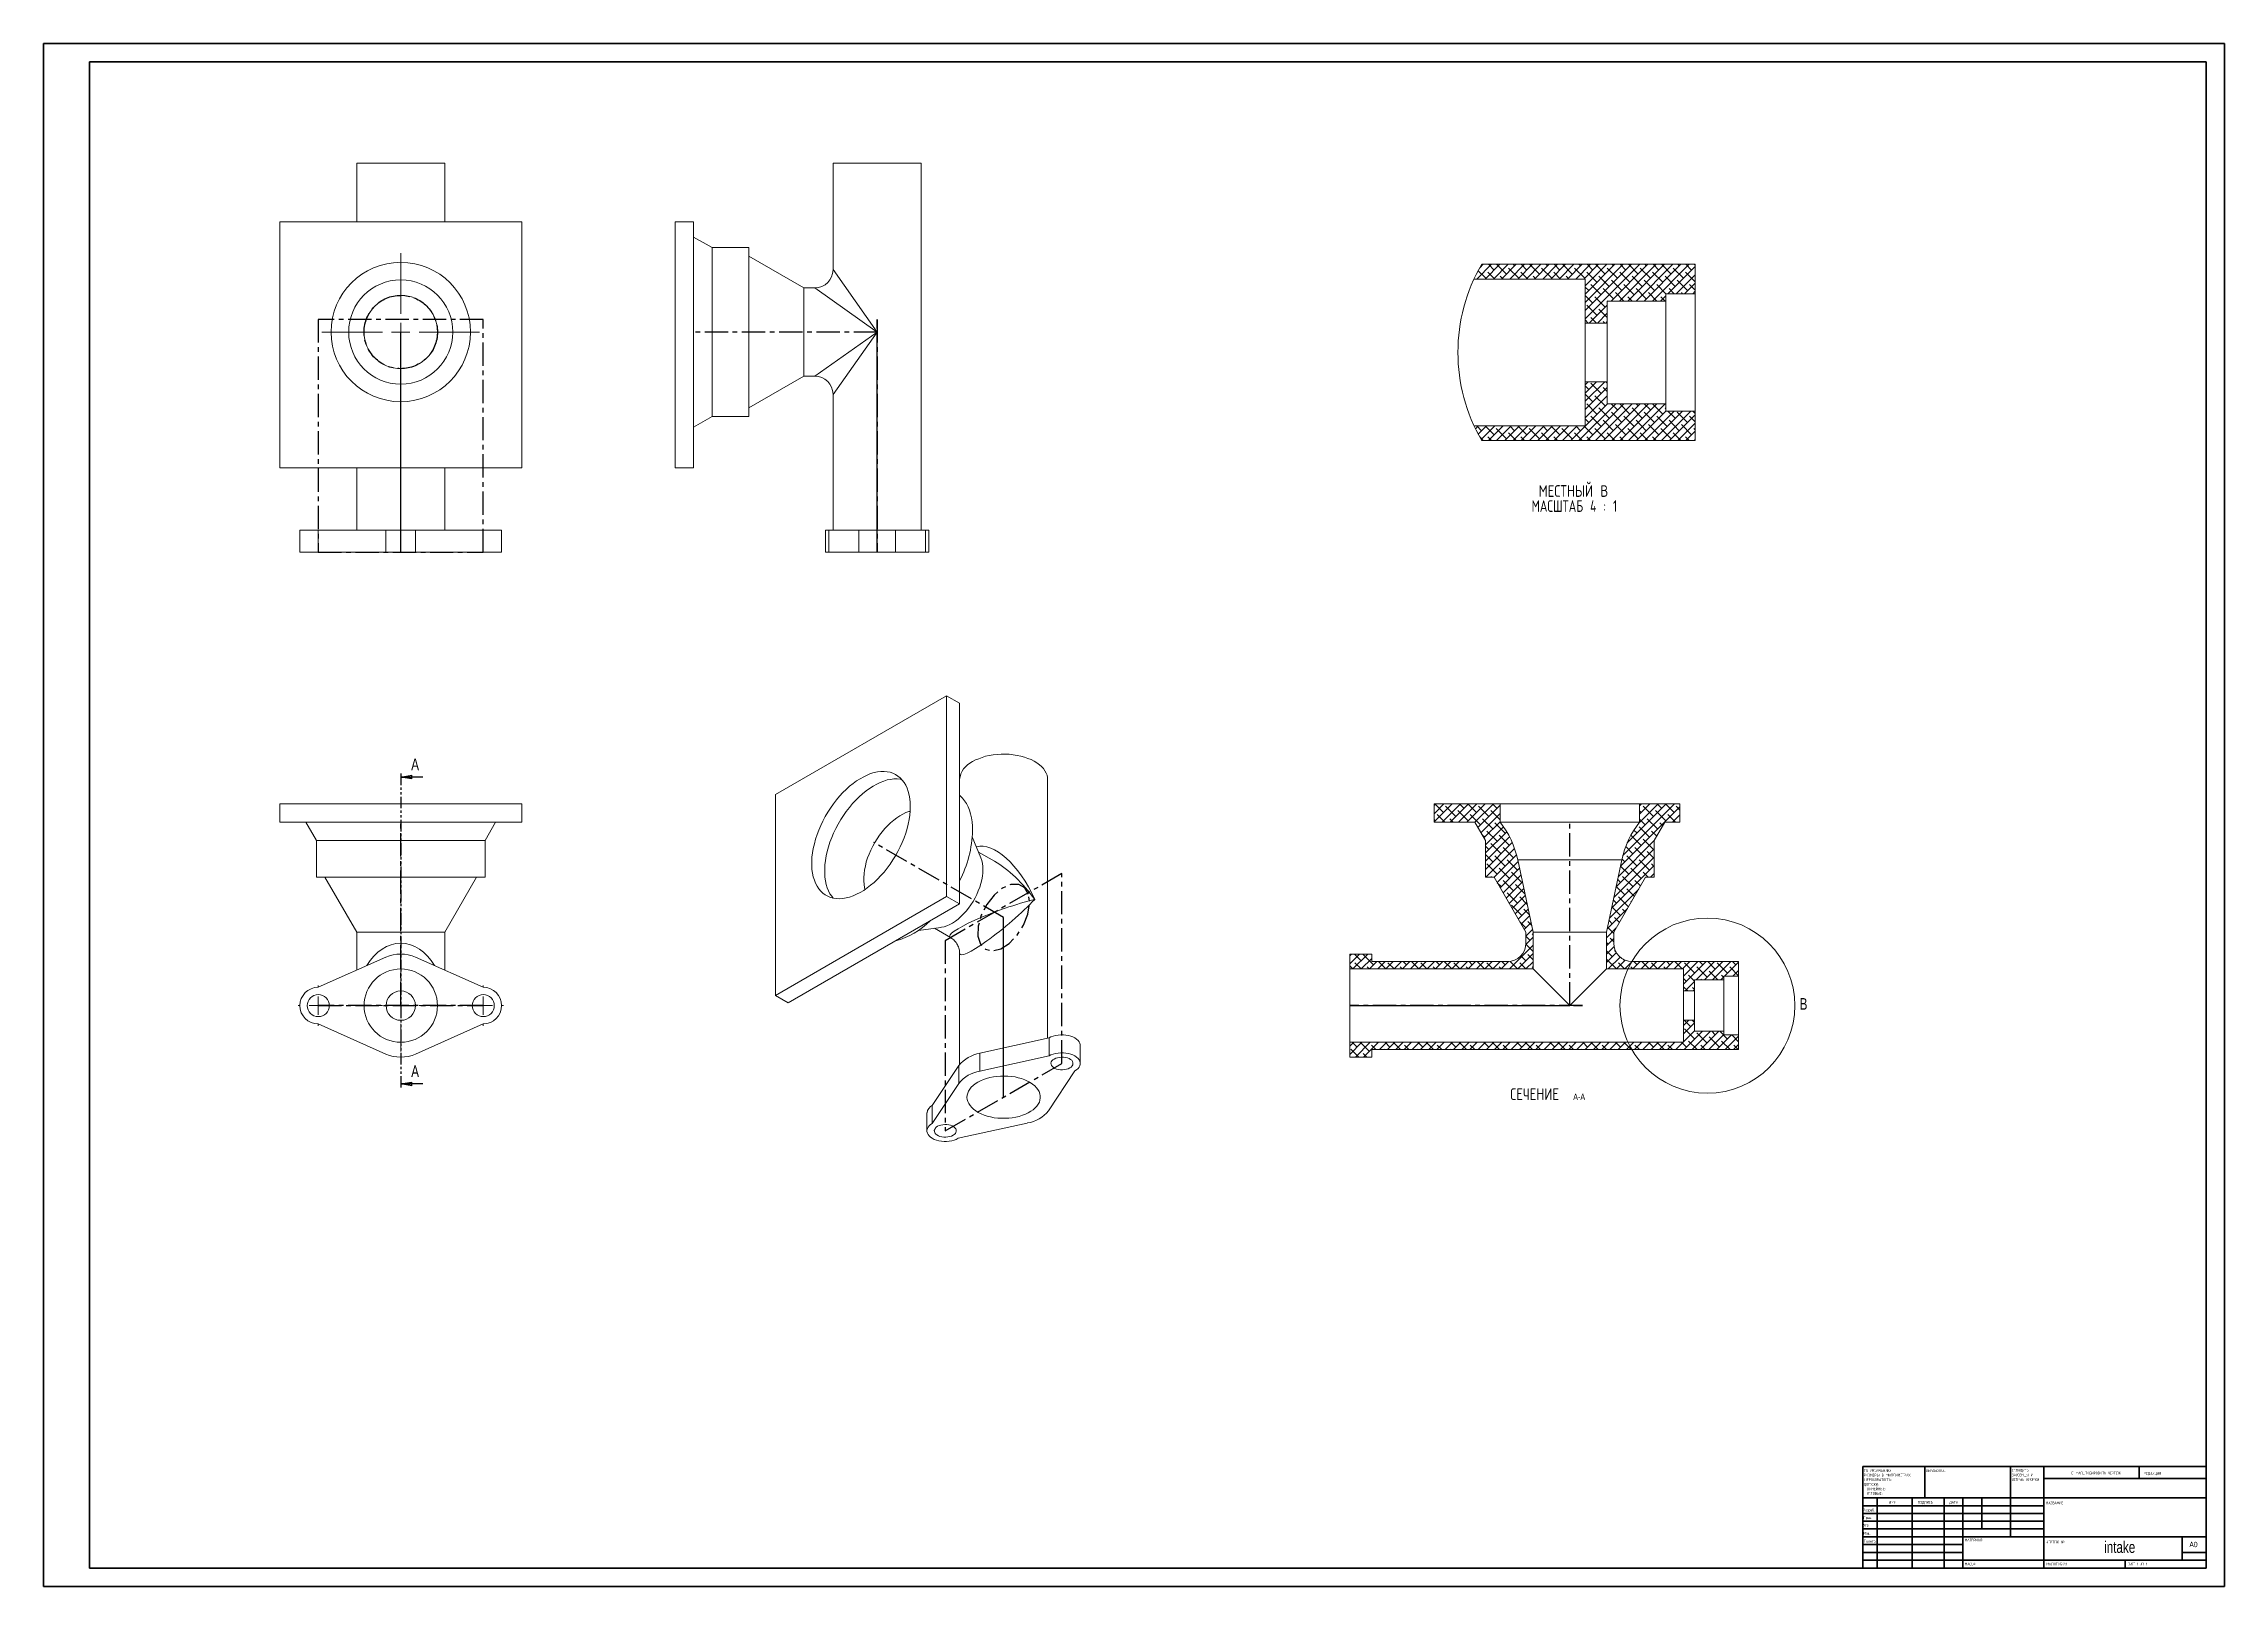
# Model space of a CAD drawing. Header units: millimetres. Extents: x 0 to 1189, y 0 to 841.
import ezdxf

# ---------------------------------------------------------------- set-up
doc = ezdxf.new("R2010")
doc.units = ezdxf.units.MM
doc.linetypes.add('CENTERX2', pattern=[20.32, 12.7, -2.54, 2.54, -2.54])
doc.linetypes.add('PHANTOM', pattern=[12.7, 6.35, -1.27, 1.27, -1.27, 1.27, -1.27])
doc.styles.add('SLDTEXTSTYLE0', font='TXT', dxfattribs={"width": 0.75})
doc.styles.add('SLDTEXTSTYLE1', font='TXT', dxfattribs={"width": 0.75, "bigfont": 'bigfont'})
doc.styles.add('SLDTEXTSTYLE2', font='TXT', dxfattribs={"width": 0.681818, "bigfont": 'bigfont'})
doc.styles.add('SLDTEXTSTYLE3', font='TXT', dxfattribs={"width": 0.663})
doc.styles.add('SLDTEXTSTYLE4', font='TXT', dxfattribs={"width": 0.692308, "bigfont": 'bigfont'})

# ---------------------------------------------------------------- blocks, each defined once
blk = doc.blocks.new('SW_NOTE_0')
at = {"color": 0, "linetype": 'Continuous', "lineweight": 0, "char_height": 1.5, "attachment_point": 1, "style": 'SLDTEXTSTYLE1'}
for s, insert in [('\\M+18452\\M+18443\\M+1844C\\M+18440\\M+18444\\M+18449\\M+18453\\M+1845D', (0, 1.9)), ('\\M+18448\\M+18440\\M+18454\\M+18452\\M+18445\\M+1844E\\M+18457\\M+1845C \\M+18449', (0, -0.6)), ('\\M+1844F\\M+18452\\M+18453\\M+18451\\M+1845C\\M+18445 \\M+1844B\\M+18451\\M+1844F\\M+1844D\\M+1844B\\M+18449', (0, -3.1))]:
    blk.add_mtext(s, dxfattribs=dict(at, insert=insert))
blk = doc.blocks.new('SW_NOTE_1')
at = {"color": 0, "linetype": 'Continuous', "lineweight": 0, "char_height": 1.5, "attachment_point": 1, "style": 'SLDTEXTSTYLE1'}
for s, insert in [('\\M+18450\\M+1844F \\M+18454\\M+1844D\\M+1844F\\M+1844C\\M+18458\\M+18440\\M+1844E\\M+18449\\M+1845F:', (0, 1.9)), ('\\M+18444\\M+1844F\\M+18450\\M+18454\\M+18452\\M+1844B\\M+18449:', (0, -5.6)), ('\\M+18451\\M+18440\\M+18448\\M+1844D\\M+18445\\M+18451\\M+1845C \\M+18442 \\M+1844D\\M+18449\\M+1844C\\M+1844C\\M+18449\\M+1844D\\M+18445\\M+18453\\M+18451\\M+18440\\M+18456', (0, -0.6)), ('\\M+18459\\M+18445\\M+18451\\M+1844F\\M+18456\\M+1844F\\M+18442\\M+18440\\M+18453\\M+1844F\\M+18452\\M+18453\\M+1845D:', (0, -3.1)), ('\\M+1844C\\M+18449\\M+1844E\\M+18445\\M+1844A\\M+1844E\\M+1845C\\M+18445:', (1.7, -8.1)), ('\\M+18454\\M+18443\\M+1844C\\M+1844F\\M+18442\\M+1845C\\M+18445:', (1.7, -10.6))]:
    blk.add_mtext(s, dxfattribs=dict(at, insert=insert))
blk = doc.blocks.new('SW_CENTERMARKSYMBOL_0')
at = {"color": 0, "linetype": 'Continuous', "lineweight": 0}
for p, q in [((0, 10), (0, 43)), ((-10, 0), (-43, 0)), ((0, 0), (-5, 0)), ((0, 0), (0, 5)), ((0, 0), (0, -5)), ((0, 0), (5, 0)), ((10, 0), (43, 0)), ((0, -10), (0, -43))]:
    blk.add_line(p, q, dxfattribs=at)
blk = doc.blocks.new('SW_CENTERMARKSYMBOL_1')
at = {"color": 0, "linetype": 'Continuous', "lineweight": 0}
for p, q in [((0, 10), (0, 25)), ((-10, 0), (-25, 0)), ((0, 0), (-5, 0)), ((0, 0), (0, 5)), ((0, 0), (0, -5)), ((0, 0), (5, 0)), ((10, 0), (25, 0)), ((0, -10), (0, -25))]:
    blk.add_line(p, q, dxfattribs=at)
blk = doc.blocks.new('SW_CENTERMARKSYMBOL_2')
at = {"color": 0, "linetype": 'Continuous', "lineweight": 0}
for p, q in [((-10, 0), (-11, 0)), ((0, 0), (-5, 0)), ((0, 10), (0, 11)), ((0, 0), (0, 5)), ((0, 0), (0, -5)), ((0, 0), (5, 0)), ((10, 0), (11, 0)), ((0, -10), (0, -11))]:
    blk.add_line(p, q, dxfattribs=at)
blk = doc.blocks.new('SW_CENTERMARKSYMBOL_3')
at = {"color": 0, "linetype": 'Continuous', "lineweight": 0}
for p, q in [((-10, 0), (-11, 0)), ((0, 0), (-5, 0)), ((0, 10), (0, 11)), ((0, 0), (0, 5)), ((0, 0), (0, -5)), ((0, 0), (5, 0)), ((10, 0), (11, 0)), ((0, -10), (0, -11))]:
    blk.add_line(p, q, dxfattribs=at)
blk = doc.blocks.new('_CLOSED')
at = {"color": 0, "linetype": 'ByBlock', "lineweight": -2}
for p, q in [((-1, 0.166667), (0, 0)), ((-1, 0.166667), (-1, -0.166667)), ((0, 0), (-1, -0.166667)), ((0, 0), (-1, 0))]:
    blk.add_line(p, q, dxfattribs=at)
blk = doc.blocks.new('SW_NOTE_2')
at = {"color": 0, "linetype": 'Continuous', "lineweight": 0, "attachment_point": 2}
for s, insert, char_height, style in [('\\M+18452\\M+18445\\M+18458\\M+18445\\M+1844E\\M+18449\\M+18445', (18.5, 8.2), 6.35, 'SLDTEXTSTYLE1'), ('A-A', (42.8, 5.3), 3.5, 'SLDTEXTSTYLE3')]:
    blk.add_mtext(s, dxfattribs=dict(at, insert=insert, char_height=char_height, style=style))
blk = doc.blocks.new('SW_HATCH_0')
at = {"color": 0, "linetype": 'Continuous', "lineweight": 0}
for p, q in [((4.5, 0), (-3.5, -8)), ((0, 0), (-1.9, -1.9)), ((9, 0), (1, -8)), ((5.9, -3.1), (2.8, 0)), ((13.5, 0), (5.5, -8)), ((12.6, -5.3), (7.3, 0)), ((18, 0), (10, -8)), ((22.5, 0), (14.5, -8)), ((17.1, -0.9), (16.3, 0)), ((26.9, 0), (18.9, -8)), ((23.8, -3.1), (20.7, 0)), ((31.4, 0), (23.4, -8)), ((30.6, -5.3), (25.2, 0)), ((35.9, 0), (27.9, -8)), ((40.4, 0), (32.4, -8)), ((35.1, -0.9), (34.2, 0)), ((44.9, 0), (36.9, -8)), ((41.8, -3.1), (38.7, 0)), ((49.4, 0), (41.4, -8)), ((48.5, -5.3), (43.2, 0)), ((53.9, 0), (45.9, -8)), ((58.4, 0), (50.4, -8)), ((53, -0.9), (52.2, 0)), ((62.9, 0), (54.9, -8)), ((67.4, 0), (55.6, -11.8)), ((71.8, 0), (55.6, -16.3)), ((76.3, 0), (55.6, -20.8)), ((80.8, 0), (55.6, -25.2)), ((85.3, 0), (55.6, -29.7)), ((59.8, -3.1), (56.7, 0)), ((66.5, -5.3), (61.2, 0)), ((89.8, 0), (69.8, -20)), ((71, -0.9), (70.1, 0)), ((94.3, 0), (74.3, -20)), ((77.7, -3.1), (74.6, 0)), ((98.8, 0), (78.8, -20)), ((84.5, -5.3), (79.1, 0)), ((103.3, 0), (83.3, -20)), ((107.8, 0), (87.8, -20)), ((88.9, -0.9), (88.1, 0)), ((112.3, 0), (92.3, -20)), ((95.7, -3.1), (92.6, 0)), ((102.4, -5.3), (97.1, 0)), ((106.9, -0.9), (106.1, 0)), ((113.6, -3.1), (110.5, 0)), ((115.6, -0.5), (115, 0)), ((1.4, -7.6), (-2.7, -3.5)), ((-0.9, -0.9), (-1.1, -0.6)), ((6.3, -8), (2.5, -4.2)), ((10.8, -8), (9.2, -6.5)), ((19.4, -7.6), (13.7, -2)), ((24.3, -8), (20.5, -4.2)), ((28.7, -8), (27.2, -6.5)), ((37.3, -7.6), (31.7, -2)), ((42.2, -8), (38.4, -4.2)), ((46.7, -8), (45.2, -6.5)), ((55.3, -7.6), (49.7, -2)), ((62, -9.8), (56.4, -4.2)), ((64.3, -16.6), (58.6, -11)), ((68.7, -12.1), (63.1, -6.5)), ((73.2, -7.6), (67.6, -2)), ((75.5, -14.3), (69.9, -8.7)), ((80, -9.8), (74.4, -4.2)), ((82.2, -16.6), (76.6, -11)), ((86.7, -12.1), (81.1, -6.5)), ((91.2, -7.6), (85.6, -2)), ((93.4, -14.3), (87.8, -8.7)), ((97.9, -9.8), (92.3, -4.2)), ((99.6, -16), (94.6, -11)), ((104.7, -12.1), (99.1, -6.5)), ((115.6, -1.2), (100.7, -16)), ((109.2, -7.6), (103.5, -2)), ((115.6, -5.7), (105.2, -16)), ((111.4, -14.3), (105.8, -8.7)), ((115.6, -10.2), (109.7, -16)), ((115.6, -9.5), (110.3, -4.2)), ((115.6, -14), (112.5, -11)), ((57.5, -14.3), (55.6, -12.4)), ((59.8, -21.1), (55.6, -16.9)), ((62, -27.8), (56.4, -22.2)), ((67.6, -22.2), (57.8, -32)), ((66.5, -23.3), (60.9, -17.7)), ((71, -18.8), (65.4, -13.2)), ((67.7, -20), (67.6, -19.9)), ((76.7, -20), (72.1, -15.4)), ((81.2, -20), (78.8, -17.7)), ((88.9, -18.8), (83.3, -13.2)), ((85.6, -20), (85.6, -19.9)), ((94.6, -20), (90.1, -15.4)), ((99.6, -17.2), (96.7, -20)), ((99.1, -20), (96.8, -17.7)), ((104.1, -16), (101.3, -13.2)), ((108.6, -16), (108, -15.4)), ((115.6, -14.6), (114.2, -16)), ((57.2, -32), (55.6, -30.3)), ((61.7, -32), (58.6, -28.9)), ((67.6, -26.7), (62.3, -32)), ((67.6, -28.9), (63.1, -24.4)), ((66.2, -32), (65.4, -31.2)), ((67.6, -31.2), (66.8, -32)), ((57.2, -64), (55.6, -65.7)), ((61.7, -64), (55.6, -70.2)), ((66.2, -64), (55.6, -74.6)), ((57.5, -68.2), (55.6, -66.3)), ((67.6, -67.1), (55.6, -79.1)), ((59.8, -74.9), (55.6, -70.8)), ((64.3, -70.5), (58.6, -64.8)), ((67.6, -69.3), (65.4, -67.1)), ((67.6, -64.8), (66.8, -64)), ((67.7, -76), (47.7, -96)), ((72.2, -76), (52.2, -96)), ((67.6, -71.6), (55.6, -83.6)), ((62, -81.7), (56.4, -76.1)), ((76.7, -76), (56.7, -96)), ((64.3, -88.4), (58.6, -82.8)), ((66.5, -77.2), (60.9, -71.6)), ((81.2, -76), (61.2, -96)), ((68.7, -83.9), (63.1, -78.3)), ((85.6, -76), (65.6, -96)), ((73.2, -79.4), (69.8, -76)), ((75.5, -86.2), (69.9, -80.6)), ((90.1, -76), (70.1, -96)), ((80, -81.7), (74.4, -76.1)), ((94.6, -76), (74.6, -96)), ((82.2, -88.4), (76.6, -82.8)), ((99.1, -76), (79.1, -96)), ((86.7, -83.9), (81.1, -78.3)), ((84.5, -77.2), (83.3, -76)), ((99.6, -80), (83.6, -96)), ((91.2, -79.4), (87.8, -76)), ((93.4, -86.2), (87.8, -80.6)), ((104.1, -80), (88.1, -96)), ((97.9, -81.7), (92.3, -76.1)), ((108.6, -80), (92.6, -96)), ((100.2, -88.4), (94.6, -82.8)), ((113.1, -80), (97.1, -96)), ((99.6, -78.8), (99.1, -78.3)), ((104.7, -83.9), (100.7, -80)), ((115.6, -82), (101.6, -96)), ((111.4, -86.2), (105.8, -80.6)), ((115.6, -85.8), (112.5, -82.8)), ((115.6, -81.4), (114.2, -80)), ((-2.7, -88), (-4.2, -89.6)), ((-0.9, -90.7), (-3.5, -88)), ((1.8, -88), (-2.7, -92.5)), ((0, -96), (-1.9, -94.1)), ((6.3, -88), (-1.1, -95.4)), ((5.9, -92.9), (1, -88)), ((4.5, -96), (2.5, -94)), ((10.8, -88), (2.8, -96)), ((12.6, -95.1), (7, -89.5)), ((15.3, -88), (7.3, -96)), ((10.4, -88.4), (10, -88)), ((19.8, -88), (11.8, -96)), ((18, -96), (13.7, -91.8)), ((17.1, -90.7), (14.5, -88)), ((24.3, -88), (16.3, -96)), ((23.8, -92.9), (18.9, -88)), ((22.5, -96), (20.5, -94)), ((28.7, -88), (20.7, -96)), ((30.6, -95.1), (25, -89.5)), ((33.2, -88), (25.2, -96)), ((28.3, -88.4), (27.9, -88)), ((37.7, -88), (29.7, -96)), ((35.9, -96), (31.7, -91.8)), ((35.1, -90.7), (32.4, -88)), ((42.2, -88), (34.2, -96)), ((41.8, -92.9), (36.9, -88)), ((40.4, -96), (38.4, -94)), ((46.7, -88), (38.7, -96)), ((48.5, -95.1), (42.9, -89.5)), ((51.2, -88), (43.2, -96)), ((46.3, -88.4), (45.9, -88)), ((53.9, -96), (49.7, -91.8)), ((53, -90.7), (50.4, -88)), ((59.8, -92.9), (54.9, -88)), ((57.5, -86.2), (55.6, -84.2)), ((58.4, -96), (56.4, -94)), ((66.5, -95.1), (60.9, -89.5)), ((71, -90.7), (65.4, -85)), ((71.8, -96), (67.6, -91.8)), ((77.7, -92.9), (72.1, -87.3)), ((76.3, -96), (74.4, -94)), ((84.5, -95.1), (78.8, -89.5)), ((88.9, -90.7), (83.3, -85)), ((89.8, -96), (85.6, -91.8)), ((95.7, -92.9), (90.1, -87.3)), ((94.3, -96), (92.3, -94)), ((102.4, -95.1), (96.8, -89.5)), ((106.9, -90.7), (101.3, -85)), ((107.8, -96), (103.5, -91.8)), ((115.6, -86.5), (106.1, -96)), ((113.6, -92.9), (108, -87.3)), ((112.3, -96), (110.3, -94)), ((115.6, -91), (110.5, -96)), ((115.6, -90.3), (114.8, -89.5)), ((115.6, -95.5), (115, -96))]:
    blk.add_line(p, q, dxfattribs=at)
blk = doc.blocks.new('SW_NOTE_3')
at = {"color": 0, "linetype": 'Continuous', "lineweight": 0, "char_height": 6.35, "attachment_point": 2}
for s, insert, style in [('\\M+1844D\\M+18440\\M+18452\\M+18459\\M+18453\\M+18440\\M+18441 4 : 1', (24.4, 0), 'SLDTEXTSTYLE4'), ('\\M+1844D\\M+18445\\M+18452\\M+18453\\M+1844E\\M+1845C\\M+1844A B', (23.9, 8.2), 'SLDTEXTSTYLE1')]:
    blk.add_mtext(s, dxfattribs=dict(at, insert=insert, style=style))

msp = doc.modelspace()

# ---------------------------------------------------------------- hatches: boundary and pattern name
at = {"linetype": 'Continuous', "lineweight": 0}
h = msp.add_hatch(dxfattribs=at)
h.set_pattern_fill('ANSI38', style=0)
edge = h.paths.add_edge_path(flags=0)
edge.add_line((790.9, 386.8), (808.2, 356.8))
edge.add_line((808.2, 356.8), (808.2, 350.8))
edge.add_arc((798.2, 350.8), 10, 270, 360, ccw=False)
edge.add_line((798.2, 340.8), (724.2, 340.8))
edge.add_line((724.2, 340.8), (724.2, 344.9))
edge.add_line((724.2, 344.9), (712.2, 344.9))
edge.add_line((712.2, 344.9), (712.2, 336.8))
edge.add_line((712.2, 336.8), (812.2, 336.8))
edge.add_line((812.2, 336.8), (812.2, 356.8))
edge.add_line((812.2, 356.8), (803.8, 396.3))
edge.add_arc((754.9, 385.9), 50, 12, 38.1867)
edge.add_line((794.2, 416.8), (794.2, 426.8))
edge.add_line((794.2, 426.8), (758.2, 426.8))
edge.add_line((758.2, 426.8), (758.2, 416.8))
edge.add_line((758.2, 416.8), (780.4, 416.8))
edge.add_line((780.4, 416.8), (786.2, 406.8))
edge.add_line((786.2, 406.8), (786.2, 386.8))
edge.add_line((786.2, 386.8), (790.9, 386.8))
h = msp.add_hatch(dxfattribs=at)
h.set_pattern_fill('ANSI38', style=0)
edge = h.paths.add_edge_path(flags=0)
edge.add_line((924.2, 332.8), (924.2, 340.8))
edge.add_line((924.2, 340.8), (866.2, 340.8))
edge.add_arc((866.2, 350.8), 10, 180, 270, ccw=False)
edge.add_line((856.2, 350.8), (856.2, 356.8))
edge.add_line((856.2, 356.8), (873.5, 386.8))
edge.add_line((873.5, 386.8), (878.2, 386.8))
edge.add_line((878.2, 386.8), (878.2, 406.8))
edge.add_line((878.2, 406.8), (884, 416.8))
edge.add_line((884, 416.8), (892.2, 416.8))
edge.add_line((892.2, 416.8), (892.2, 426.8))
edge.add_line((892.2, 426.8), (870.2, 426.8))
edge.add_line((870.2, 426.8), (870.2, 416.8))
edge.add_arc((909.5, 385.9), 50, 141.8133, 168)
edge.add_line((860.6, 396.3), (852.2, 356.8))
edge.add_line((852.2, 356.8), (852.2, 336.8))
edge.add_line((852.2, 336.8), (894.2, 336.8))
edge.add_line((894.2, 336.8), (894.2, 324.8))
edge.add_line((894.2, 324.8), (900.2, 324.8))
edge.add_line((900.2, 324.8), (900.2, 330.8))
edge.add_line((900.2, 330.8), (916.2, 330.8))
edge.add_line((916.2, 330.8), (916.2, 332.8))
edge.add_line((916.2, 332.8), (924.2, 332.8))
h = msp.add_hatch(dxfattribs=at)
h.set_pattern_fill('ANSI38', style=0)
h.paths.add_polyline_path([(894.2, 296.8), (712.2, 296.8), (712.2, 288.7), (724.2, 288.7), (724.2, 292.8), (924.2, 292.8), (924.2, 300.8), (916.2, 300.8), (916.2, 302.8), (900.2, 302.8), (900.2, 308.8), (894.2, 308.8)], flags=0)

# ---------------------------------------------------------------- linework, layer by layer
at = {"color": 7, "linetype": 'Continuous', "lineweight": 40}
for p, q in [((0.1, 0.2), (0.1, 841.2)), ((0.1, 841.2), (1189.1, 841.2)), ((1189.1, 0.2), (1189.1, 841.2)), ((25.1, 10.2), (25.1, 831.2)), ((25.1, 831.2), (1179.1, 831.2)), ((1179.1, 10.2), (1179.1, 831.2)), ((991.9, 65.5), (1179.1, 65.5)), ((991.9, 65.5), (991.9, 10.2)), ((1025.7, 48.5), (1025.7, 65.5)), ((1072.5, 65.5), (1072.5, 27.2)), ((1090.7, 65.5), (1090.7, 10.2)), ((1142.7, 59.1), (1142.7, 65.5)), ((1179.1, 65.5), (1179.1, 10.2)), ((1179.1, 48.5), (991.9, 48.5)), ((999.7, 48.5), (999.7, 10.2)), ((1018.9, 48.5), (1018.9, 10.2)), ((1036.3, 48.5), (1036.3, 10.2)), ((1046.5, 10.2), (1046.5, 48.5)), ((1056.9, 31.5), (1056.9, 48.5)), ((1179.1, 59.1), (1090.7, 59.1)), ((1090.7, 44.2), (991.9, 44.2)), ((1090.7, 40), (991.9, 40)), ((1090.7, 35.7), (991.9, 35.7)), ((1090.7, 31.5), (991.9, 31.5)), ((1046.5, 27.2), (991.9, 27.2)), ((1046.5, 27.2), (1179.1, 27.2)), ((1166.1, 14.5), (1166.1, 27.2)), ((1046.5, 23), (991.9, 23)), ((1046.5, 18.7), (991.9, 18.7)), ((991.9, 14.5), (1179.1, 14.5)), ((1134.9, 10.2), (1134.9, 14.5)), ((1179.1, 18.7), (1166.1, 18.7)), ((0.1, 0.2), (1189.1, 0.2)), ((25.1, 10.2), (1179.1, 10.2))]:
    msp.add_line(p, q, dxfattribs=at)
at = {"color": 7, "linetype": 'Continuous', "lineweight": 15}
for p, q in [((170.8, 776), (170.8, 744)), ((170.8, 776), (194.8, 776)), ((194.8, 776), (218.8, 776)), ((218.8, 744), (218.8, 776)), ((430.5, 776), (430.5, 718)), ((430.5, 776), (478.5, 776)), ((478.5, 576), (478.5, 776)), ((128.8, 744), (128.8, 610)), ((260.8, 744), (128.8, 744)), ((260.8, 610), (260.8, 744)), ((344.5, 610), (344.5, 744)), ((344.5, 744), (354.5, 744)), ((354.5, 610), (354.5, 744)), ((364.5, 730), (354.5, 735.7)), ((384.5, 730), (364.5, 730)), ((364.5, 730), (364.5, 684)), ((384.5, 684), (384.5, 730)), ((414.5, 708), (384.5, 725.3)), ((784.5, 720.9), (784.2, 720.9)), ((900.5, 720.9), (784.5, 720.9)), ((900.5, 720.9), (900.5, 704.9)), ((420.5, 708), (414.5, 708)), ((414.5, 708), (414.5, 684)), ((840.5, 712.9), (780, 712.9)), ((840.5, 712.9), (840.5, 688.9)), ((884.5, 704.9), (900.5, 704.9)), ((884.5, 704.9), (884.5, 700.9)), ((900.5, 640.9), (900.5, 704.9)), ((852.5, 700.9), (884.5, 700.9)), ((852.5, 700.9), (852.5, 688.9)), ((884.5, 700.9), (884.5, 644.9)), ((364.5, 684), (364.5, 638)), ((384.5, 638), (384.5, 684)), ((414.5, 684), (414.5, 660)), ((840.5, 688.9), (852.5, 688.9)), ((840.5, 656.9), (840.5, 688.9)), ((852.5, 688.9), (852.5, 656.9)), ((384.5, 642.6), (414.5, 660)), ((414.5, 660), (420.5, 660)), ((840.5, 656.9), (840.5, 632.9)), ((852.5, 656.9), (840.5, 656.9)), ((852.5, 656.9), (852.5, 644.9)), ((430.5, 650), (430.5, 576)), ((884.5, 644.9), (852.5, 644.9)), ((884.5, 644.9), (884.5, 640.9)), ((354.5, 632.2), (364.5, 638)), ((364.5, 638), (384.5, 638)), ((780, 632.9), (840.5, 632.9)), ((900.5, 640.9), (884.5, 640.9)), ((900.5, 640.9), (900.5, 624.9)), ((784.1, 624.9), (900.5, 624.9)), ((128.8, 610), (260.8, 610)), ((170.8, 610), (170.8, 576)), ((218.8, 576), (218.8, 610)), ((344.5, 610), (354.5, 610)), ((139.8, 576), (139.8, 564)), ((139.8, 576), (149.8, 576)), ((149.8, 576), (149.8, 564)), ((186.6, 576), (149.8, 576)), ((186.6, 564), (186.6, 576)), ((186.6, 576), (202.9, 576)), ((202.9, 576), (202.9, 564)), ((239.8, 576), (202.9, 576)), ((239.8, 576), (239.8, 564)), ((249.8, 576), (239.8, 576)), ((249.8, 564), (249.8, 576)), ((426.4, 576), (426.4, 564)), ((426.4, 576), (428.2, 576)), ((428.2, 576), (428.2, 564)), ((444.5, 576), (428.2, 576)), ((444.5, 576), (444.5, 564)), ((464.5, 576), (444.5, 576)), ((464.5, 576), (464.5, 564)), ((480.9, 576), (464.5, 576)), ((480.9, 564), (480.9, 576)), ((480.9, 576), (482.7, 576)), ((482.7, 564), (482.7, 576)), ((139.8, 564), (149.8, 564)), ((186.6, 564), (149.8, 564)), ((202.9, 564), (186.6, 564)), ((239.8, 564), (202.9, 564)), ((249.8, 564), (239.8, 564)), ((428.2, 564), (426.4, 564)), ((444.5, 564), (428.2, 564)), ((464.5, 564), (444.5, 564)), ((480.9, 564), (464.5, 564)), ((482.7, 564), (480.9, 564)), ((492.4, 485.7), (399.1, 431.8)), ((492.4, 376.3), (492.4, 485.7)), ((492.4, 485.7), (499.5, 481.6)), ((499.5, 372.2), (499.5, 481.6)), ((499.5, 440), (499.5, 431.5)), ((547.5, 299), (547.5, 440)), ((399.1, 431.8), (399.1, 322.4)), ((128.8, 426.8), (128.8, 416.8)), ((128.8, 426.8), (260.8, 426.8)), ((128.8, 416.8), (260.8, 416.8)), ((143, 416.8), (148.8, 406.8)), ((240.8, 406.8), (246.5, 416.8)), ((260.8, 426.8), (260.8, 416.8)), ((758.2, 426.8), (758.2, 416.8)), ((758.2, 426.8), (794.2, 426.8)), ((758.2, 416.8), (780.4, 416.8)), ((780.4, 416.8), (786.2, 406.8)), ((794.2, 426.8), (794.2, 416.8)), ((870.2, 426.8), (794.2, 426.8)), ((870.2, 416.8), (794.2, 416.8)), ((870.2, 416.8), (870.2, 426.8)), ((870.2, 426.8), (892.2, 426.8)), ((878.2, 406.8), (884, 416.8)), ((884, 416.8), (892.2, 416.8)), ((892.2, 416.8), (892.2, 426.8)), ((148.8, 406.8), (148.8, 386.8)), ((240.8, 406.8), (148.8, 406.8)), ((240.8, 386.8), (240.8, 406.8)), ((511.1, 397.4), (506.4, 408.8)), ((786.2, 406.8), (786.2, 386.8)), ((878.2, 386.8), (878.2, 406.8)), ((518.5, 395.5), (509.8, 400.5)), ((860.6, 396.3), (803.8, 396.3)), ((803.8, 396.3), (812.2, 356.8)), ((852.2, 356.8), (860.6, 396.3)), ((148.8, 386.8), (240.8, 386.8)), ((153.4, 386.8), (170.8, 356.8)), ((218.8, 356.8), (236.1, 386.8)), ((786.2, 386.8), (790.9, 386.8)), ((790.9, 386.8), (808.2, 356.8)), ((856.2, 356.8), (873.5, 386.8)), ((873.5, 386.8), (878.2, 386.8)), ((399.1, 322.4), (492.4, 376.3)), ((406.1, 318.3), (499.5, 372.2)), ((492.4, 376.3), (499.5, 372.2)), ((170.8, 356.8), (170.8, 336.2)), ((218.8, 356.8), (170.8, 356.8)), ((218.8, 336.2), (218.8, 356.8)), ((477, 357.7), (489.2, 359.4)), ((485.8, 359), (494.5, 353.9)), ((808.2, 356.8), (808.2, 350.8)), ((852.2, 356.8), (812.2, 356.8)), ((812.2, 336.8), (812.2, 356.8)), ((852.2, 356.8), (852.2, 336.8)), ((856.2, 350.8), (856.2, 356.8)), ((499.5, 345.3), (499.5, 284.7)), ((712.2, 344.9), (712.2, 336.8)), ((712.2, 344.9), (724.2, 344.9)), ((724.2, 344.9), (724.2, 340.8)), ((186.6, 343.2), (149.8, 326.8)), ((239.8, 326.8), (202.9, 343.2)), ((712.2, 296.8), (712.2, 336.8)), ((812.2, 336.8), (712.2, 336.8)), ((798.2, 340.8), (724.2, 340.8)), ((812.2, 336.8), (832.2, 316.8)), ((832.2, 316.8), (852.2, 336.8)), ((894.2, 336.8), (852.2, 336.8)), ((924.2, 340.8), (866.2, 340.8)), ((894.2, 336.8), (894.2, 324.8)), ((924.2, 340.8), (924.2, 332.8)), ((399.1, 322.4), (406.1, 318.3)), ((894.2, 324.8), (900.2, 324.8)), ((894.2, 308.8), (894.2, 324.8)), ((900.2, 330.8), (916.2, 330.8)), ((900.2, 330.8), (900.2, 324.8)), ((900.2, 324.8), (900.2, 308.8)), ((916.2, 332.8), (924.2, 332.8)), ((916.2, 332.8), (916.2, 330.8)), ((916.2, 330.8), (916.2, 302.8)), ((924.2, 300.8), (924.2, 332.8)), ((149.8, 306.8), (186.6, 290.4)), ((202.9, 290.4), (239.8, 306.8)), ((548.3, 299.2), (510.6, 290.8)), ((548.3, 299.2), (548.3, 289.4)), ((894.2, 308.8), (894.2, 296.8)), ((900.2, 308.8), (894.2, 308.8)), ((900.2, 308.8), (900.2, 302.8)), ((916.2, 302.8), (900.2, 302.8)), ((916.2, 302.8), (916.2, 300.8)), ((924.2, 300.8), (916.2, 300.8)), ((924.2, 300.8), (924.2, 292.8)), ((510.6, 290.8), (510.6, 281)), ((548.3, 289.4), (510.6, 281)), ((565.3, 285.3), (565.3, 295.1)), ((712.2, 296.8), (712.2, 288.7)), ((712.2, 296.8), (894.2, 296.8)), ((724.2, 288.7), (712.2, 288.7)), ((724.2, 292.8), (924.2, 292.8)), ((724.2, 292.8), (724.2, 288.7)), ((499.1, 284.2), (484.6, 262.4)), ((499.1, 274.4), (484.6, 252.6)), ((499.1, 274.4), (499.1, 284.2)), ((547.9, 259.4), (562.4, 281.2)), ((484.6, 262.4), (484.6, 252.6)), ((481.7, 258.3), (481.7, 248.5)), ((498.8, 244.5), (536.4, 252.8))]:
    msp.add_line(p, q, dxfattribs=at)
at = {"color": 8, "linetype": 'Continuous', "lineweight": 15}
for p, q in [((430.5, 718), (454.5, 684)), ((454.5, 684), (420.5, 708)), ((420.5, 660), (454.5, 684)), ((454.5, 684), (430.5, 650))]:
    msp.add_line(p, q, dxfattribs=at)
at = {"color": 7, "linetype": 'CENTERX2'}
for p, q in [((239.8, 690.9), (149.8, 690.9)), ((149.8, 690.9), (149.8, 564)), ((239.8, 564), (239.8, 690.9)), ((454.5, 564), (454.5, 690.9)), ((454.5, 690.9), (454.5, 564)), ((454.5, 684), (354.5, 684)), ((149.8, 564), (239.8, 564)), ((194.8, 316.8), (194.8, 416.8)), ((832.2, 316.8), (832.2, 416.8)), ((523.5, 364.9), (452.8, 405.7)), ((555.3, 388.9), (491.7, 352.2)), ((555.3, 285.3), (555.3, 388.9)), ((491.7, 352.2), (491.7, 248.5)), ((149.8, 316.8), (239.8, 316.8)), ((239.8, 316.8), (149.8, 316.8)), ((712.2, 316.8), (839.1, 316.8)), ((839.1, 316.8), (712.2, 316.8)), ((491.7, 248.5), (555.3, 285.3))]:
    msp.add_line(p, q, dxfattribs=at)
at = {"color": 7, "linetype": 'Continuous'}
for p, q in [((194.8, 564), (194.8, 684)), ((454.5, 564), (454.5, 684)), ((523.5, 266.9), (523.5, 364.9)), ((712.2, 316.8), (832.2, 316.8))]:
    msp.add_line(p, q, dxfattribs=at)
at = {"color": 7, "linetype": 'PHANTOM', "lineweight": 30}
msp.add_line((194.8, 443.4), (194.8, 272.1), dxfattribs=at)
at = {"color": 7, "linetype": 'Continuous', "lineweight": 30}
for p, q in [((206.8, 441.4), (194.8, 441.4)), ((206.8, 274.1), (194.8, 274.1))]:
    msp.add_line(p, q, dxfattribs=at)
at = {"color": 7, "linetype": 'Continuous', "lineweight": 15, "flags": 128}
for points in [[(506.5, 449.8), (508.2, 450.7), (509.9, 451.4), (511.8, 452.1), (513.7, 452.7), (515.7, 453.1), (517.8, 453.5), (520, 453.7), (522.2, 453.8), (524.3, 453.9), (526.5, 453.8), (528.7, 453.5), (530.8, 453.2), (532.8, 452.8), (534.8, 452.2), (536.7, 451.6), (538.5, 450.9), (540.1, 450), (541.6, 449.1), (543, 448.1), (544.2, 447.1), (545.2, 446), (546, 444.8), (546.7, 443.6), (547.2, 442.4), (547.4, 441.1), (547.5, 440)], [(472.6, 425.3), (472.5, 427.5), (472.3, 429.6), (472, 431.6), (471.5, 433.5), (470.9, 435.3), (470.1, 436.9), (469.2, 438.4), (468.2, 439.7), (467.1, 440.9), (465.9, 441.9), (464.6, 442.8), (463.1, 443.5), (461.6, 444), (460, 444.3), (458.3, 444.5), (456.6, 444.4), (454.8, 444.2), (452.9, 443.8), (451, 443.3), (449.1, 442.5), (447.2, 441.6), (445.3, 440.5), (443.3, 439.3), (441.4, 437.9), (439.5, 436.4), (437.6, 434.7), (435.8, 432.9), (434, 430.9), (432.3, 428.9), (430.7, 426.8), (429.1, 424.5), (427.6, 422.2), (426.2, 419.9), (424.9, 417.4), (423.8, 415), (422.7, 412.5), (421.8, 410), (421, 407.5), (420.3, 405), (419.7, 402.5), (419.3, 400.1), (419, 397.7), (418.9, 395.4), (418.9, 393.2), (419, 391), (419.3, 389), (419.7, 387), (420.3, 385.2), (421, 383.5), (421.8, 381.9), (422.7, 380.5), (423.8, 379.2), (424.9, 378.1), (426.2, 377.2), (427.6, 376.4), (429.1, 375.8), (430.7, 375.4), (432.3, 375.2), (434, 375.1), (435.8, 375.2), (437.6, 375.5), (439.5, 376), (441.4, 376.7), (443.3, 377.5), (445.3, 378.5), (447.2, 379.6), (449.1, 381), (451, 382.4), (452.9, 384), (454.8, 385.8), (456.6, 387.7), (458.3, 389.6), (460, 391.7), (461.6, 393.9), (463.1, 396.2), (464.6, 398.5), (465.9, 400.9), (467.1, 403.4), (468.2, 405.8), (469.2, 408.3), (470.1, 410.8), (470.9, 413.3), (471.5, 415.8), (472, 418.3), (472.3, 420.7), (472.5, 423), (472.6, 425.3)], [(467.9, 440.1), (467.1, 440.2), (465.4, 440.4), (463.6, 440.4), (461.8, 440.1), (460, 439.8), (458.1, 439.2), (456.2, 438.4), (454.3, 437.5), (452.3, 436.5), (450.4, 435.2), (448.5, 433.8), (446.6, 432.3), (444.7, 430.6), (442.9, 428.8), (441.1, 426.9), (439.4, 424.8), (437.7, 422.7), (436.2, 420.5), (434.7, 418.2), (433.3, 415.8), (432, 413.4), (430.8, 410.9), (429.8, 408.4), (428.8, 405.9), (428, 403.4), (427.3, 400.9), (426.8, 398.4), (426.4, 396), (426.1, 393.6), (426, 391.3), (426, 389.1), (426.1, 386.9), (426.4, 384.9), (426.8, 382.9), (427.3, 381.1), (428, 379.4), (428.8, 377.8), (429.8, 376.4), (430.6, 375.4)], [(506.5, 412.2), (506.5, 414.7), (506.3, 417), (505.9, 419.2), (505.4, 421.3), (504.8, 423.3), (504.1, 425.2), (503.2, 426.9), (502.2, 428.5), (501.1, 429.9), (499.8, 431.2), (499.5, 431.5)], [(512.2, 391), (512.1, 389.2), (511.9, 387.3), (511.6, 385.4), (511.1, 383.4), (510.5, 381.4), (509.7, 379.4), (508.9, 377.4), (507.9, 375.5), (506.8, 373.6), (505.6, 371.7), (504.4, 370), (503, 368.3), (501.6, 366.8), (500.2, 365.3), (498.7, 364), (497.2, 362.9), (495.6, 361.8), (494.1, 361), (492.5, 360.3), (491, 359.8), (489.6, 359.5), (489.2, 359.4)], [(565.3, 295.1), (565.3, 295.5), (565.1, 296.3), (564.7, 297.1), (564.1, 297.8), (563.3, 298.5), (562.4, 299.2), (561.3, 299.7), (560.1, 300.1), (558.8, 300.5), (557.5, 300.7), (556.1, 300.8), (554.6, 300.8), (553.2, 300.7), (551.8, 300.5), (550.5, 300.1), (549.3, 299.7), (548.3, 299.2)], [(562.4, 281.2), (563.3, 281.8), (564.1, 282.5), (564.7, 283.3), (565.1, 284), (565.3, 284.9), (565.3, 285.7), (565.1, 286.5), (564.7, 287.3), (564.1, 288), (563.3, 288.7), (562.4, 289.4), (561.3, 289.9), (560.1, 290.3), (558.8, 290.7), (557.5, 290.9), (556.1, 291), (554.6, 291), (553.2, 290.9), (551.8, 290.7), (550.5, 290.3), (549.3, 289.9), (548.3, 289.4)], [(551.1, 287.7), (551.9, 288.1), (552.9, 288.4), (554, 288.6), (555.1, 288.7), (556.2, 288.7), (557.2, 288.6), (558.3, 288.3), (559.2, 287.9), (560, 287.5), (560.6, 287), (561, 286.4), (561.3, 285.7), (561.3, 285.1), (561.2, 284.5), (560.8, 283.9), (560.3, 283.3), (559.6, 282.8), (558.7, 282.4), (557.8, 282.1), (556.7, 281.9), (555.6, 281.8), (554.5, 281.8), (553.4, 282), (552.4, 282.2), (551.5, 282.6), (550.7, 283.1), (550.1, 283.6), (549.6, 284.2), (549.4, 284.8), (549.3, 285.4), (549.5, 286.1), (549.8, 286.7), (550.4, 287.2), (551.1, 287.7)], [(509.4, 275.1), (510.9, 275.8), (512.5, 276.5), (514.2, 277.1), (516, 277.6), (517.9, 278), (519.8, 278.2), (521.8, 278.4), (523.8, 278.4), (525.8, 278.4), (527.7, 278.2), (529.7, 277.9), (531.5, 277.5), (533.3, 277), (535, 276.4), (536.6, 275.7), (538, 274.9), (539.3, 274), (540.5, 273), (541.4, 272), (542.2, 271), (542.8, 269.9), (543.3, 268.8), (543.5, 267.6), (543.5, 266.5), (543.3, 265.3), (543, 264.2), (542.4, 263.1), (541.6, 262), (540.7, 261), (539.6, 260), (538.3, 259.2), (536.9, 258.3), (535.4, 257.6), (533.7, 257), (532, 256.4), (530.1, 256), (528.2, 255.7), (526.3, 255.5), (524.3, 255.4), (522.3, 255.4), (520.3, 255.5), (518.3, 255.7), (516.4, 256.1), (514.6, 256.6), (512.9, 257.1), (511.2, 257.8), (509.7, 258.5), (508.4, 259.4), (507.1, 260.3), (506.1, 261.3), (505.2, 262.3), (504.5, 263.4), (504, 264.5), (503.6, 265.6), (503.5, 266.8), (503.6, 267.9), (503.9, 269), (504.3, 270.2), (505, 271.3), (505.8, 272.3), (506.9, 273.3), (508, 274.2), (509.4, 275.1)], [(498.8, 244.5), (497.7, 243.9), (496.5, 243.5), (495.2, 243.1), (493.8, 242.9), (492.4, 242.8), (491, 242.8), (489.6, 242.9), (488.2, 243.1), (486.9, 243.5), (485.7, 243.9), (484.6, 244.5), (483.7, 245.1), (482.9, 245.8), (482.3, 246.5), (481.9, 247.3), (481.7, 248.1), (481.7, 248.9), (481.9, 249.8), (482.3, 250.6), (482.9, 251.3), (483.7, 252), (484.6, 252.6)], [(487.5, 251), (488.3, 251.4), (489.3, 251.7), (490.3, 251.9), (491.4, 252), (492.5, 252), (493.6, 251.8), (494.6, 251.6), (495.5, 251.2), (496.3, 250.7), (496.9, 250.2), (497.4, 249.6), (497.6, 249), (497.7, 248.4), (497.5, 247.7), (497.2, 247.1), (496.6, 246.6), (495.9, 246.1), (495.1, 245.7), (494.1, 245.4), (493.1, 245.2), (492, 245.1), (490.9, 245.1), (489.8, 245.2), (488.8, 245.5), (487.9, 245.9), (487.1, 246.3), (486.5, 246.8), (486, 247.4), (485.8, 248.1), (485.7, 248.7), (485.9, 249.3), (486.2, 249.9), (486.7, 250.5), (487.5, 251)]]:
    msp.add_lwpolyline(points, dxfattribs=at)
at = {"color": 8, "linetype": 'Continuous', "lineweight": 15, "flags": 128}
msp.add_lwpolyline([(472.5, 422.7), (471.9, 422.6), (470.2, 422), (468.6, 421.2), (466.9, 420.3), (465.2, 419.2), (463.6, 417.9), (461.9, 416.5), (460.3, 415), (458.8, 413.4), (457.3, 411.6), (455.9, 409.8), (454.5, 407.8), (453.3, 405.8), (452.1, 403.7), (451.1, 401.6), (450.1, 399.4), (449.3, 397.3), (448.6, 395.1), (448.1, 392.9), (447.7, 390.8), (447.4, 388.7), (447.3, 386.7), (447.3, 384.8), (447.4, 382.9), (447.7, 381.2), (447.9, 380.1)], dxfattribs=at)
at = {"color": 7, "linetype": 'CENTERX2', "flags": 128}
msp.add_lwpolyline([(537, 377.5), (535, 381.1), (531.7, 382.9), (527.5, 382.8), (522.8, 380.8), (518.3, 377), (514.3, 371.9), (511.3, 366.1), (509.7, 360.1), (509.5, 354.7), (510.9, 350.3), (513.6, 347.5), (517.4, 346.6), (521.9, 347.7), (526.5, 350.7), (530.8, 355.2), (534.4, 360.7), (536.7, 366.7), (537.7, 372.5), (537, 377.5)], dxfattribs=at)
at = {"color": 7, "linetype": 'Continuous', "lineweight": 15}
for centre, radius in [((194.8, 684), 38), ((194.8, 684), 28.4), ((194.8, 684), 20), ((194.8, 316.8), 20), ((149.8, 316.8), 6), ((194.8, 316.8), 8), ((239.8, 316.8), 6)]:
    msp.add_circle(centre, radius, dxfattribs=at)
at = {"color": 7, "linetype": 'CENTERX2'}
msp.add_circle((194.8, 684), 20, dxfattribs=at)
at = {"color": 7, "linetype": 'Continuous', "lineweight": 0}
msp.add_circle((907.2, 316.8), 47.7, dxfattribs=at)
at = {"color": 7, "linetype": 'Continuous', "lineweight": 15}
for centre, radius, start, end in [((420.5, 718), 10, 270.4927, 359.5344), ((420.5, 650), 10, 0.4927, 89.5344), ((511.5, 438.8), 12.1, 114.4206, 174.2593), ((754.9, 385.9), 50, 12, 38.1867), ((909.5, 385.9), 50, 141.8133, 168), ((443, 414), 63.6, 332.6753, 358.4486), ((495.6, 391.4), 16.6, 358.7659, 21.1992), ((453.3, 393.5), 42.9, 285.2219, 314.7727), ((194.8, 324.9), 20, 66.0375, 113.9625), ((798.2, 350.8), 10, 270, 0), ((866.2, 350.8), 10, 180, 270), ((149.8, 316.8), 10, 90, 270), ((239.8, 316.8), 10, 270, 90), ((194.8, 308.7), 20, 246.0375, 293.9625), ((513.5, 272.5), 18.5, 98.9466, 141.048), ((513.5, 262.8), 18.5, 98.9466, 141.048), ((486.7, 257.9), 4.98, 114.0681, 174.6117), ((533.6, 271.1), 18.5, 278.9466, 321.048)]:
    msp.add_arc(centre, radius, start, end, dxfattribs=at)
at = {"color": 7, "linetype": 'Continuous', "lineweight": 0}
msp.add_arc((866.6, 672.9), 95.4, 149.7784, 210.2028, dxfattribs=at)
at = {"color": 8, "linetype": 'Continuous', "lineweight": 15}
for centre, major_axis, ratio, start_param, end_param in [((523.5, 364.9), (-15.9, 38.1), 0.471758, 4.772914, 6.226706), ((523.5, 364.9), (-25, 32.8), 0.471759, 4.651805, 5.437284), ((523.5, 364.9), (29.4, 10.5), 0.142046, 0.9052, 3.260564), ((523.5, 364.9), (23.8, 20.2), 0.142176, 3.021756, 5.37795), ((194.8, 316.8), (0, 34), 0.705882, 5.409171, 7.157199)]:
    msp.add_ellipse(centre, major_axis=major_axis, ratio=ratio, start_param=start_param, end_param=end_param, dxfattribs=at)
at = {"color": 7, "linetype": 'Continuous', "lineweight": 15}
msp.add_ellipse((523.5, 364.9), major_axis=(-25, 32.8), ratio=0.471759, start_param=5.437284, end_param=5.440926, dxfattribs=at)
msp.add_open_spline([(494.5, 353.9), (494.8, 353.7), (495.4, 353.4), (496.3, 352.6), (497.2, 351.7), (498, 350.6), (498.6, 349.4), (499.1, 348.2), (499.4, 347), (499.5, 346), (499.5, 345.4), (499.5, 345.3)], degree=3, knots=[0, 0, 0, 0, 0.092049, 0.211713, 0.331922, 0.465226, 0.593927, 0.718081, 0.838181, 0.95451, 1, 1, 1, 1], dxfattribs=at)

# ---------------------------------------------------------------- block references
at = {"color": 7, "linetype": 'Continuous', "lineweight": 0}
for name, p in [('SW_CENTERMARKSYMBOL_0', (194.8, 684)), ('SW_HATCH_0', (785, 720.9)), ('SW_NOTE_3', (810.3, 592.3)), ('SW_CENTERMARKSYMBOL_1', (194.8, 316.8)), ('SW_CENTERMARKSYMBOL_3', (149.8, 316.8)), ('SW_CENTERMARKSYMBOL_2', (239.8, 316.8)), ('SW_NOTE_2', (794.5, 263.5)), ('SW_NOTE_1', (992.5, 62.2)), ('SW_NOTE_0', (1073.2, 62.3))]:
    msp.add_blockref(name, p, dxfattribs=at)
at = {"color": 7, "linetype": 'Continuous', "lineweight": 30, "xscale": 6, "yscale": 6, "rotation": 180}
for p in [(194.8, 441.4), (194.8, 274.1)]:
    msp.add_blockref('_CLOSED', p, dxfattribs=at)

# ---------------------------------------------------------------- texts
at = {"color": 7, "linetype": 'Continuous', "char_height": 6.35, "attachment_point": 1, "style": 'SLDTEXTSTYLE0'}
for insert in [(200.5, 451.5), (200.5, 284.2)]:
    msp.add_mtext('A', dxfattribs=dict(at, insert=insert))
at = {"color": 7, "linetype": 'Continuous', "lineweight": 0}
for s, insert, char_height, attachment_point, style in [('B', (957.5, 320.9), 6.35, 1, 'SLDTEXTSTYLE0'), ('\\M+1844F\\M+18441\\M+18451\\M+18440\\M+18441\\M+1844F\\M+18453\\M+1844B\\M+18440:', (1026.3, 64.1), 1.5, 1, 'SLDTEXTSTYLE1'), ('\\M+1844E\\M+18445 \\M+1844D\\M+18440\\M+18452\\M+18459\\M+18453\\M+18440\\M+18441\\M+18449\\M+18451\\M+1844F\\M+18442\\M+18440\\M+18453\\M+1845D \\M+18458\\M+18445\\M+18451\\M+18453\\M+18445\\M+18447', (1104.5, 62.7), 1.5, 1, 'SLDTEXTSTYLE1'), ('\\M+18451\\M+18445\\M+18444\\M+18440\\M+1844B\\M+18457\\M+18449\\M+18460', (1145.2, 62.5), 1.5, 1, 'SLDTEXTSTYLE1'), ('\\M+18451\\M+18470\\M+18478\\M+18482\\M+18470\\M+18471.', (992.1, 42.6), 1.5, 1, 'SLDTEXTSTYLE1'), ('\\M+18450\\M+18482\\M+18480\\M+18472.', (992.3, 38.4), 1.5, 1, 'SLDTEXTSTYLE1'), ('\\M+18449\\M+1844D\\M+18460', (1006.2, 46.7), 1.5, 1, 'SLDTEXTSTYLE1'), ('\\M+18450\\M+1844F\\M+18444\\M+18450\\M+18449\\M+18452\\M+1845D', (1021.9, 46.8), 1.5, 1, 'SLDTEXTSTYLE1'), ('\\M+18444\\M+18440\\M+18453\\M+18440', (1039.1, 46.8), 1.5, 1, 'SLDTEXTSTYLE1'), ('\\M+1844E\\M+18440\\M+18448\\M+18442\\M+18440\\M+1844E\\M+18449\\M+18445:', (1091.8, 46.5), 1.5, 1, 'SLDTEXTSTYLE1'), ('\\M+18454\\M+18484\\M+18472.', (992.3, 34.3), 1.5, 1, 'SLDTEXTSTYLE1'), ('\\M+1844D\\M+18470\\M+1848A.', (992.3, 29.9), 1.5, 1, 'SLDTEXTSTYLE1'), ('\\M+18453.\\M+1847B\\M+18480\\M+1847E\\M+18484\\M+18482.', (992.5, 25.6), 1.5, 1, 'SLDTEXTSTYLE1'), ('\\M+1844D\\M+18440\\M+18453\\M+18445\\M+18451\\M+18449\\M+18440\\M+1844C:', (1047.5, 26.2), 1.5, 1, 'SLDTEXTSTYLE1'), ('\\M+18458\\M+18445\\M+18451\\M+18453\\M+18445\\M+18447 \\M+18782', (1092, 25.1), 1.5, 1, 'SLDTEXTSTYLE1'), ('intake', (1132, 24.8), 6.35, 2, 'SLDTEXTSTYLE0'), ('A0', (1170, 24.5), 2.91, 1, 'SLDTEXTSTYLE0'), ('\\M+1844D\\M+18440\\M+18452\\M+18452\\M+18440:', (1047.5, 13.2), 1.499, 1, 'SLDTEXTSTYLE1'), ('\\M+1844D\\M+18440\\M+18452\\M+18459\\M+18453\\M+18440\\M+18441:2:1', (1092, 13.1), 1.5, 1, 'SLDTEXTSTYLE1'), ('\\M+1844C\\M+18449\\M+18452\\M+18453 1 \\M+18449\\M+18448 1', (1136.4, 13.1), 1.5, 1, 'SLDTEXTSTYLE2')]:
    msp.add_mtext(s, dxfattribs=dict(at, insert=insert, char_height=char_height, attachment_point=attachment_point, style=style))

doc.saveas('drawing.dxf')
